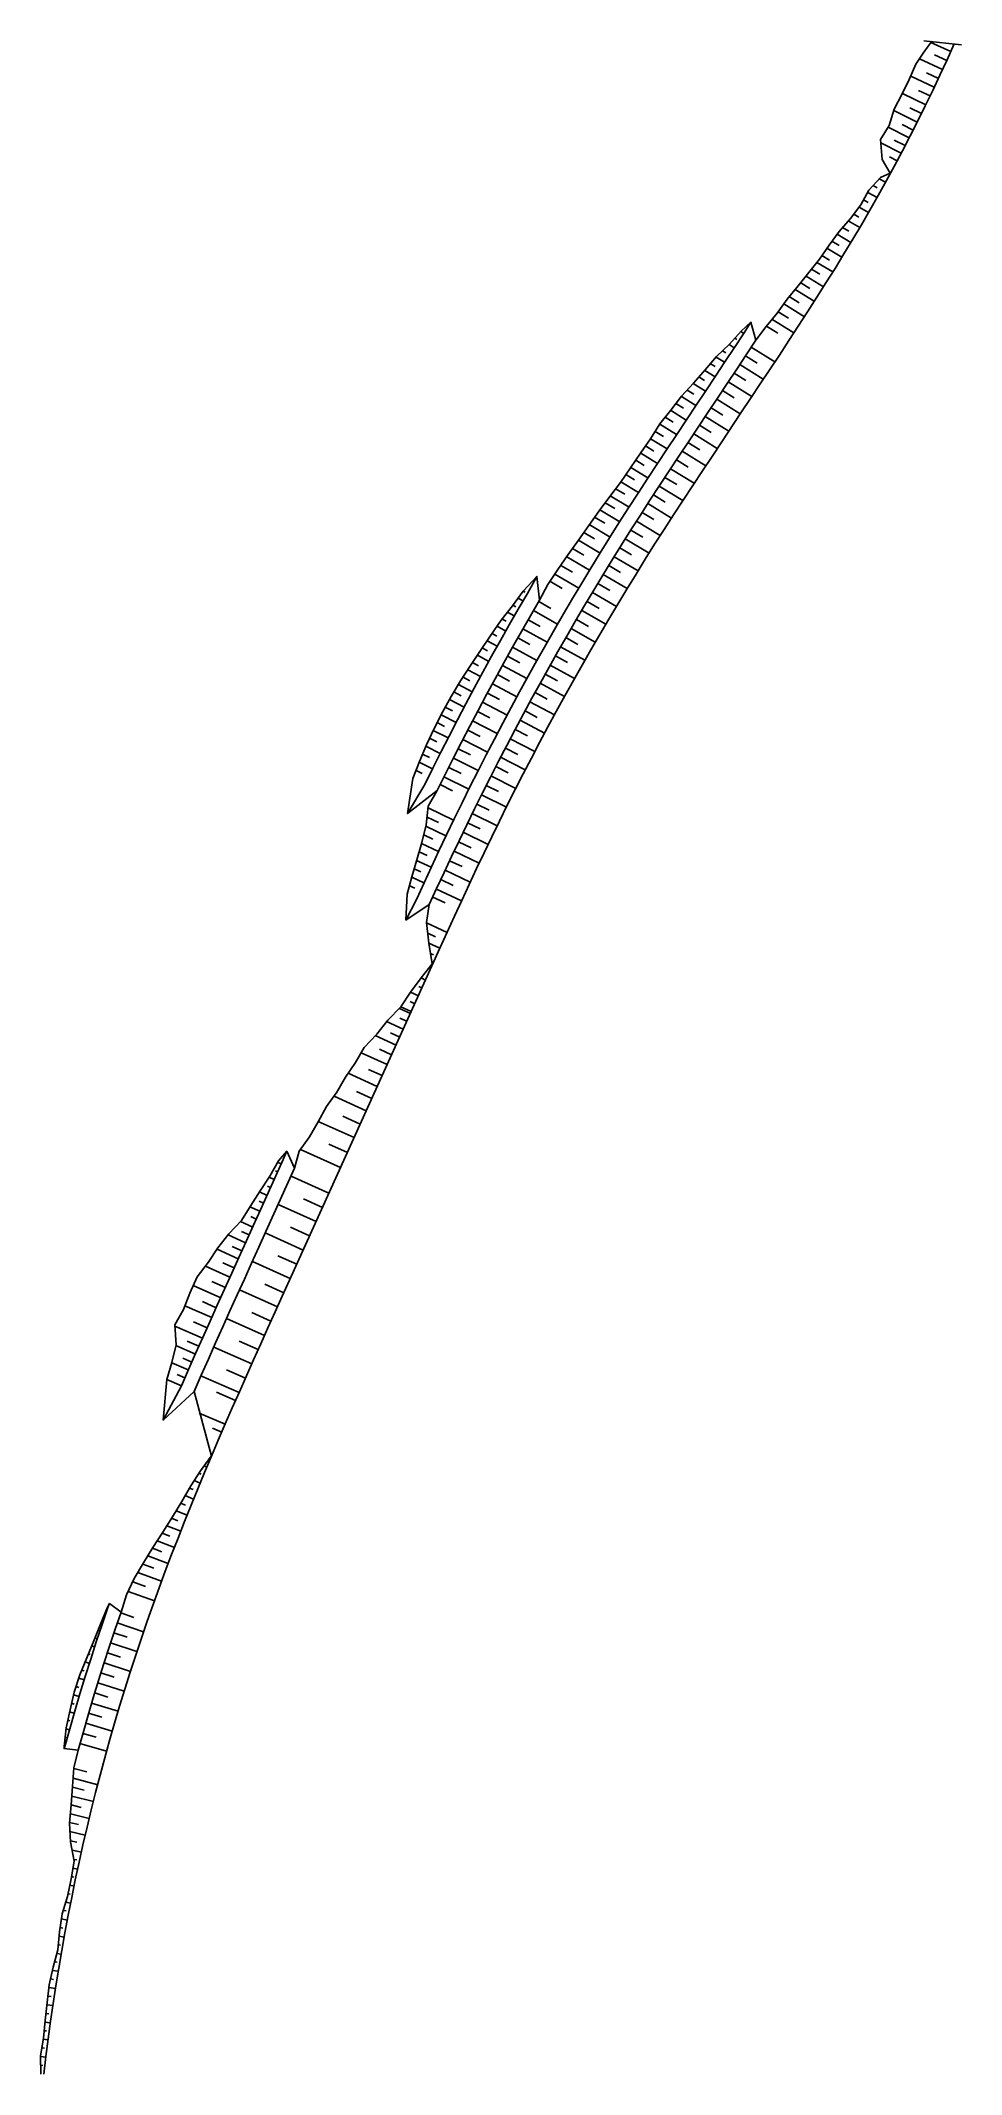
# Model space of a CAD drawing. Header units: metres. Extents: x 288738 to 324331, y 7399322 to 7465117.
# Drawn here: x 319943 to 320209, y 7411623 to 7412209 of the extents above; entities that cross this region are included whole.
import ezdxf

# ---------------------------------------------------------------- set-up
doc = ezdxf.new("R2010")
doc.units = ezdxf.units.M
doc.header["$LTSCALE"] = 10
for name, color, linetype in [('F-HZ-ATERRO-TALUDE', 110, 'Continuous'), ('F-HZ-MUROS', 210, 'Continuous'), ('F-HZ-PIANO-CORTE', 10, 'Continuous'), ('F-HZ-TALUDE', 2, 'Continuous')]:
    doc.layers.add(name, color=color, linetype=linetype)

msp = doc.modelspace()

# ---------------------------------------------------------------- linework, layer by layer
at = {"layer": 'F-HZ-ATERRO-TALUDE', "linetype": 'Continuous', "lineweight": -3}
for p, q in [((320205.815, 7412206.054), (320200.046, 7412208.607)), ((320203.417, 7412200.816), (320196.731, 7412203.86)), ((320204.627, 7412203.43), (320201.091, 7412205.017)), ((320201.026, 7412195.734), (320194.244, 7412198.908)), ((320202.229, 7412198.271), (320198.78, 7412199.863)), ((320198.585, 7412190.681), (320191.841, 7412193.923)), ((320199.81, 7412193.206), (320196.44, 7412194.804)), ((320196.078, 7412185.64), (320189.347, 7412188.962)), ((320194.925, 7412183.371), (320191.767, 7412184.949)), ((320197.335, 7412188.159), (320193.947, 7412189.809)), ((320191.454, 7412176.673), (320185.573, 7412179.713)), ((320193.767, 7412181.106), (320187.711, 7412184.166)), ((320192.613, 7412178.888), (320189.501, 7412180.479)), ((320190.28, 7412174.466), (320188.067, 7412175.623)), ((320054.279, 7411938.331), (320052.968, 7411938.93)), ((320052.214, 7411933.778), (320049.922, 7411934.821)), ((320053.247, 7411936.054), (320052.346, 7411936.465)), ((320049.914, 7411928.704), (320046.722, 7411930.153)), ((320048.881, 7411926.427), (320046.87, 7411927.34)), ((320050.149, 7411929.224), (320047.148, 7411930.587)), ((320051.182, 7411931.501), (320049.858, 7411932.103)), ((320045.783, 7411919.597), (320039.794, 7411922.313)), ((320047.848, 7411924.15), (320043.053, 7411926.326)), ((320046.816, 7411921.874), (320044.131, 7411923.091)), ((320043.224, 7411913.953), (320035.698, 7411917.365)), ((320044.504, 7411916.775), (320041.027, 7411918.351)), ((320040.355, 7411907.626), (320031.919, 7411911.451)), ((320041.789, 7411910.789), (320037.863, 7411912.57)), ((320037.193, 7411900.654), (320027.896, 7411904.869)), ((320038.774, 7411904.14), (320034.349, 7411906.146)), ((320033.68, 7411892.907), (320023.352, 7411897.591)), ((320035.436, 7411896.78), (320030.426, 7411899.053)), ((320012.679, 7411885.338), (320011.62, 7411885.818)), ((320029.755, 7411884.254), (320018.217, 7411889.486)), ((320031.718, 7411888.581), (320026.352, 7411891.014)), ((320010.614, 7411880.784), (320009.147, 7411881.45)), ((320011.646, 7411883.061), (320011.023, 7411883.344)), ((320026.407, 7411876.871), (320015.478, 7411881.827)), ((320007.516, 7411873.954), (320006.245, 7411874.53)), ((320008.549, 7411876.231), (320006.347, 7411877.229)), ((320009.581, 7411878.508), (320008.663, 7411878.924)), ((320024.549, 7411872.772), (320019.084, 7411875.25)), ((320004.418, 7411867.124), (320000.898, 7411868.719)), ((320006.483, 7411871.677), (320003.611, 7411872.98)), ((320005.451, 7411869.4), (320003.874, 7411870.115)), ((320022.69, 7411868.674), (320011.761, 7411873.63)), ((320002.353, 7411862.57), (319997.307, 7411864.854)), ((320003.386, 7411864.847), (320001.235, 7411865.821)), ((320018.973, 7411860.478), (320008.043, 7411865.431)), ((320020.831, 7411864.576), (320015.367, 7411867.054)), ((320000.273, 7411857.983), (319994.152, 7411860.747)), ((319999.069, 7411855.326), (319995.783, 7411856.808)), ((320001.313, 7411860.276), (319998.515, 7411861.541)), ((320015.256, 7411852.281), (320004.32, 7411857.222)), ((320017.114, 7411856.379), (320011.648, 7411858.854)), ((319997.865, 7411852.67), (319990.773, 7411855.861)), ((319996.526, 7411849.712), (319992.638, 7411851.457)), ((320013.398, 7411848.183), (320007.928, 7411850.648)), ((319995.187, 7411846.753), (319987.284, 7411850.291)), ((319993.886, 7411843.873), (319989.952, 7411845.629)), ((320011.541, 7411844.083), (320000.595, 7411849.001)), ((319992.587, 7411840.992), (319984.887, 7411844.418)), ((319991.251, 7411838.019), (319987.336, 7411839.754)), ((320007.834, 7411835.882), (319996.873, 7411840.767)), ((320009.686, 7411839.984), (320004.209, 7411842.435)), ((319989.917, 7411835.044), (319981.964, 7411838.555)), ((319987.88, 7411830.478), (319982.292, 7411832.927)), ((319988.898, 7411832.761), (319985.53, 7411834.243)), ((320005.987, 7411831.779), (320000.502, 7411834.211)), ((319985.852, 7411825.907), (319981.084, 7411827.982)), ((319986.866, 7411828.193), (319984.278, 7411829.323)), ((320004.147, 7411827.672), (319993.167, 7411832.512)), ((319983.839, 7411821.331), (319979.654, 7411823.136)), ((319984.846, 7411823.619), (319982.607, 7411824.589)), ((320000.491, 7411819.448), (319989.486, 7411824.234)), ((320002.315, 7411823.562), (319996.819, 7411825.969)), ((319999.484, 7411817.16), (319993.978, 7411819.545)), ((319996.479, 7411810.288), (319988.991, 7411813.487)), ((319995.489, 7411807.993), (319992.87, 7411809.106))]:
    msp.add_line(p, q, dxfattribs=at)
at = {"layer": 'F-HZ-MUROS', "elevation": 730.002}
msp.add_lwpolyline([(320208.838, 7412207.899), (320198.046, 7412209.135)], dxfattribs=at)
at = {"layer": 'F-HZ-PIANO-CORTE'}
for p, q in [((320183.432, 7412167.381), (320184.581, 7412166.754)), ((320185.15, 7412169.28), (320186.945, 7412168.312)), ((320180.642, 7412163.239), (320181.959, 7412162.505)), ((320181.855, 7412165.409), (320184.511, 7412163.944)), ((320176.208, 7412157.18), (320179.521, 7412155.279)), ((320177.786, 7412159.14), (320179.284, 7412158.289)), ((320179.323, 7412161.128), (320182.036, 7412159.6)), ((320171.489, 7412151.302), (320173.581, 7412150.071)), ((320172.977, 7412153.309), (320176.965, 7412150.981)), ((320174.559, 7412155.262), (320176.403, 7412154.195)), ((320167.146, 7412145.213), (320171.748, 7412142.45)), ((320168.623, 7412147.225), (320170.843, 7412145.9)), ((320170.035, 7412149.275), (320174.373, 7412146.706)), ((320162.497, 7412139.31), (320165.126, 7412137.706)), ((320164.053, 7412141.274), (320169.093, 7412138.213)), ((320165.603, 7412143.241), (320168.013, 7412141.785)), ((320157.587, 7412133.255), (320163.562, 7412129.561)), ((320159.187, 7412135.349), (320162.089, 7412133.562)), ((320160.901, 7412137.371), (320166.412, 7412133.993)), ((320152.612, 7412126.872), (320155.883, 7412124.831)), ((320154.206, 7412128.814), (320160.522, 7412124.883)), ((320155.959, 7412130.996), (320159.003, 7412129.108)), ((320141.822, 7412121.508), (320143.318, 7412120.57)), ((320143.538, 7412123.382), (320144.118, 7412123.019)), ((320145.242, 7412125.263), (320146.077, 7412124.74)), ((320148.249, 7412120.775), (320155.028, 7412116.527)), ((320136.489, 7412116.003), (320137.829, 7412115.163)), ((320138.116, 7412117.933), (320140.552, 7412116.405)), ((320139.96, 7412119.726), (320140.948, 7412119.107)), ((320144.936, 7412115.778), (320151.713, 7412111.526)), ((320146.595, 7412118.276), (320149.983, 7412116.151)), ((320129.761, 7412108.417), (320131.695, 7412107.207)), ((320131.46, 7412110.303), (320135.014, 7412108.079)), ((320133.159, 7412112.19), (320134.779, 7412111.175)), ((320134.858, 7412114.075), (320137.784, 7412112.241)), ((320141.613, 7412110.779), (320148.391, 7412106.53)), ((320143.275, 7412113.278), (320146.664, 7412111.153)), ((320124.94, 7412102.579), (320129.474, 7412099.753)), ((320126.504, 7412104.553), (320128.681, 7412103.194)), ((320128.068, 7412106.525), (320132.244, 7412103.916)), ((320136.622, 7412103.279), (320140.014, 7412101.158)), ((320138.287, 7412105.779), (320145.067, 7412101.534)), ((320139.95, 7412108.28), (320143.34, 7412106.156)), ((320121.874, 7412098.591), (320126.705, 7412095.59)), ((320123.406, 7412100.586), (320125.748, 7412099.129)), ((320133.293, 7412098.275), (320136.687, 7412096.158)), ((320134.958, 7412100.777), (320141.743, 7412096.539)), ((320117.749, 7412092.31), (320120.153, 7412090.826)), ((320119.136, 7412094.397), (320123.937, 7412091.426)), ((320120.505, 7412096.494), (320122.913, 7412095.001)), ((320129.962, 7412093.268), (320133.36, 7412091.157)), ((320131.628, 7412095.772), (320138.419, 7412091.544)), ((320113.461, 7412086.125), (320118.427, 7412083.081)), ((320114.913, 7412088.174), (320117.357, 7412086.672)), ((320116.362, 7412090.223), (320121.176, 7412087.257)), ((320124.971, 7412085.746), (320131.78, 7412081.548)), ((320126.633, 7412088.255), (320130.035, 7412086.152)), ((320128.297, 7412090.762), (320135.097, 7412086.548)), ((320109.11, 7412079.969), (320111.723, 7412078.382)), ((320110.631, 7412081.979), (320115.693, 7412078.895)), ((320112.045, 7412084.053), (320114.553, 7412082.52)), ((320121.658, 7412080.717), (320128.479, 7412076.538)), ((320123.313, 7412083.233), (320126.721, 7412081.138)), ((320104.552, 7412073.91), (320110.284, 7412070.465)), ((320106.064, 7412075.939), (320108.848, 7412074.26)), ((320107.578, 7412077.965), (320112.981, 7412074.694)), ((320118.369, 7412075.668), (320125.204, 7412071.511)), ((320120.011, 7412078.195), (320123.425, 7412076.11)), ((320099.936, 7412067.357), (320102.997, 7412065.541)), ((320101.503, 7412069.61), (320107.496, 7412066.037)), ((320103.023, 7412071.763), (320105.956, 7412070.007)), ((320113.489, 7412068.053), (320116.918, 7412065.994)), ((320115.109, 7412070.597), (320121.959, 7412066.464)), ((320116.734, 7412073.136), (320120.155, 7412071.063)), ((320096.676, 7412062.742), (320099.898, 7412060.849)), ((320098.37, 7412065.103), (320104.622, 7412061.41)), ((320110.281, 7412062.943), (320113.719, 7412060.898)), ((320111.883, 7412065.5), (320118.749, 7412061.395)), ((320093.277, 7412057.867), (320096.669, 7412055.896)), ((320094.995, 7412060.372), (320101.62, 7412056.501)), ((320107.106, 7412057.808), (320110.553, 7412055.779)), ((320108.689, 7412060.379), (320115.573, 7412056.304)), ((320082.436, 7412050.45), (320083.038, 7412050.109)), ((320090.137, 7412053.271), (320093.685, 7412051.234)), ((320091.561, 7412055.358), (320098.513, 7412051.344)), ((320102.405, 7412050.062), (320109.33, 7412046.056)), ((320103.965, 7412052.649), (320107.422, 7412050.637)), ((320105.528, 7412055.234), (320112.432, 7412051.192)), ((320077.93, 7412044.365), (320079.886, 7412043.275)), ((320079.489, 7412046.363), (320080.309, 7412045.903)), ((320080.963, 7412048.407), (320082.385, 7412047.606)), ((320085.393, 7412044.822), (320092.367, 7412040.903)), ((320086.911, 7412047.437), (320090.392, 7412045.467)), ((320099.317, 7412044.865), (320106.264, 7412040.899)), ((320100.857, 7412047.466), (320104.325, 7412045.473)), ((320073.47, 7412038.239), (320074.827, 7412037.496)), ((320074.906, 7412040.31), (320077.413, 7412038.93)), ((320076.362, 7412042.369), (320077.503, 7412041.737)), ((320082.38, 7412039.58), (320089.377, 7412035.701)), ((320083.882, 7412042.204), (320087.375, 7412040.254)), ((320096.262, 7412039.646), (320103.233, 7412035.721)), ((320097.783, 7412042.259), (320101.263, 7412040.286)), ((320070.638, 7412034.07), (320072.192, 7412033.228)), ((320072.051, 7412036.156), (320074.964, 7412034.57)), ((320079.402, 7412034.318), (320086.421, 7412030.48)), ((320080.889, 7412036.95), (320084.393, 7412035.021)), ((320093.244, 7412034.406), (320100.238, 7412030.522)), ((320094.747, 7412037.03), (320098.238, 7412035.077)), ((320066.487, 7412027.755), (320070.14, 7412025.811)), ((320067.868, 7412029.862), (320069.602, 7412028.934)), ((320069.247, 7412031.97), (320072.54, 7412030.197)), ((320075.008, 7412026.383), (320078.534, 7412024.495)), ((320076.464, 7412029.033), (320083.505, 7412025.236)), ((320077.931, 7412031.677), (320081.446, 7412029.768)), ((320088.786, 7412026.507), (320092.3, 7412024.596)), ((320090.261, 7412029.146), (320097.278, 7412025.303)), ((320091.748, 7412031.778), (320095.251, 7412029.847)), ((320062.447, 7412021.371), (320064.517, 7412020.288)), ((320063.757, 7412023.519), (320067.765, 7412021.411)), ((320065.104, 7412025.647), (320067.027, 7412024.63)), ((320072.121, 7412021.07), (320075.659, 7412019.203)), ((320073.561, 7412023.729), (320080.625, 7412019.973)), ((320085.859, 7412021.215), (320089.385, 7412019.324)), ((320087.315, 7412023.865), (320094.355, 7412020.063)), ((320058.754, 7412014.799), (320063.091, 7412012.571)), ((320059.947, 7412017.009), (320062.099, 7412015.897)), ((320061.172, 7412019.204), (320065.416, 7412016.997)), ((320069.273, 7412015.737), (320072.821, 7412013.89)), ((320070.695, 7412018.405), (320077.78, 7412014.69)), ((320082.969, 7412015.903), (320086.505, 7412014.034)), ((320084.409, 7412018.562), (320091.471, 7412014.802)), ((320056.507, 7412010.306), (320060.791, 7412008.131)), ((320057.624, 7412012.556), (320059.782, 7412011.454)), ((320066.462, 7412010.383), (320070.021, 7412008.557)), ((320067.864, 7412013.062), (320074.971, 7412009.388)), ((320080.115, 7412010.572), (320083.662, 7412008.723)), ((320081.54, 7412013.239), (320088.623, 7412009.521)), ((320053.393, 7412003.44), (320055.392, 7412002.443)), ((320054.37, 7412005.759), (320058.517, 7412003.678)), ((320055.431, 7412008.036), (320057.542, 7412006.971)), ((320063.688, 7412005.011), (320067.257, 7412003.205)), ((320065.07, 7412007.7), (320072.198, 7412004.067)), ((320077.302, 7412005.219), (320080.86, 7412003.391)), ((320078.706, 7412007.897), (320085.811, 7412004.22)), ((320051.531, 7411998.761), (320053.343, 7411997.867)), ((320052.422, 7412001.12), (320056.267, 7411999.213)), ((320060.951, 7411999.62), (320064.53, 7411997.835)), ((320062.312, 7412002.319), (320069.46, 7411998.728)), ((320073.149, 7411997.155), (320080.297, 7411993.563)), ((320074.525, 7411999.847), (320078.094, 7411998.04)), ((320075.909, 7412002.535), (320083.036, 7411998.901)), ((320058.475, 7411994.664), (320062.063, 7411992.897)), ((320059.594, 7411996.919), (320066.763, 7411993.369)), ((320070.429, 7411991.756), (320077.597, 7411988.204)), ((320071.786, 7411994.457), (320075.365, 7411992.671)), ((320054.701, 7411985.31), (320057.981, 7411983.727)), ((320055.011, 7411987.954), (320062.347, 7411984.396)), ((320067.749, 7411986.341), (320074.936, 7411982.827)), ((320069.085, 7411989.05), (320072.674, 7411987.284)), ((320053.753, 7411980.192), (320056.429, 7411978.913)), ((320054.348, 7411982.692), (320060.178, 7411979.892)), ((320065.108, 7411980.911), (320072.311, 7411977.431)), ((320066.422, 7411983.629), (320070.019, 7411981.881)), ((320052.423, 7411975.267), (320054.699, 7411974.189)), ((320053.144, 7411977.702), (320058.035, 7411975.374)), ((320062.505, 7411975.466), (320069.724, 7411972.018)), ((320063.799, 7411978.192), (320067.405, 7411976.46)), ((320050.294, 7411967.958), (320053.819, 7411966.306)), ((320050.998, 7411970.395), (320052.933, 7411969.486)), ((320051.704, 7411972.834), (320055.917, 7411970.845)), ((320059.94, 7411970.007), (320067.172, 7411966.588)), ((320061.218, 7411972.738), (320064.831, 7411971.022)), ((320049.628, 7411965.505), (320051.203, 7411964.769)), ((320056.362, 7411962.254), (320059.987, 7411960.562)), ((320057.408, 7411964.536), (320064.652, 7411961.142)), ((320058.672, 7411967.272), (320062.291, 7411965.569)), ((320054.555, 7411954.795), (320060.5, 7411952.045)), ((320054.907, 7411951.872), (320057.187, 7411950.82)), ((320055.26, 7411948.953), (320058.434, 7411947.492)), ((320055.74, 7411945.978), (320056.571, 7411945.597)), ((319990.401, 7411798.271), (319991.202, 7411797.938)), ((319991.898, 7411800.357), (319992.035, 7411800.3)), ((319986.222, 7411791.868), (319987.271, 7411791.441)), ((319987.573, 7411794.021), (319989.276, 7411793.324)), ((319988.943, 7411796.166), (319989.589, 7411795.899)), ((319983.622, 7411787.511), (319985.025, 7411786.948)), ((319984.921, 7411789.691), (319987.373, 7411788.701)), ((319979.657, 7411780.984), (319983.646, 7411779.421)), ((319981.019, 7411783.147), (319982.792, 7411782.447)), ((319982.327, 7411785.327), (319985.495, 7411784.067)), ((319975.474, 7411774.515), (319978.2, 7411773.474)), ((319976.875, 7411776.672), (319981.826, 7411774.764)), ((319978.287, 7411778.822), (319980.508, 7411777.959)), ((319972.745, 7411769.922), (319975.91, 7411768.735)), ((319974.169, 7411772.318), (319980.038, 7411770.095)), ((319969.835, 7411764.835), (319973.462, 7411763.505)), ((319971.321, 7411767.522), (319978.127, 7411764.996)), ((319968.528, 7411762.079), (319976.066, 7411759.347)), ((319959.869, 7411751.016), (319960.407, 7411750.833)), ((319960.819, 7411753.335), (319961.012, 7411753.268)), ((319961.764, 7411755.655), (319962.016, 7411755.566)), ((319965.371, 7411753.021), (319972.928, 7411750.394)), ((319966.356, 7411755.89), (319970.129, 7411754.561)), ((319957.964, 7411746.377), (319958.836, 7411746.086)), ((319958.916, 7411748.697), (319959.266, 7411748.579)), ((319963.434, 7411747.269), (319971.013, 7411744.707)), ((319964.395, 7411750.148), (319968.179, 7411748.85)), ((319955.135, 7411739.397), (319955.843, 7411739.17)), ((319956.069, 7411741.728), (319957.302, 7411741.327)), ((319957.012, 7411744.055), (319957.538, 7411743.881)), ((319961.551, 7411741.496), (319969.153, 7411739.003)), ((319962.488, 7411744.384), (319966.284, 7411743.12)), ((319953.478, 7411734.664), (319954.277, 7411734.415)), ((319954.264, 7411737.045), (319955.808, 7411736.556)), ((319959.729, 7411735.7), (319967.354, 7411733.279)), ((319960.637, 7411738.599), (319964.443, 7411737.371)), ((319951.602, 7411727.376), (319952.933, 7411726.978)), ((319952.176, 7411729.82), (319952.908, 7411729.598)), ((319952.758, 7411732.263), (319954.351, 7411731.772)), ((319957.963, 7411729.884), (319965.611, 7411727.538)), ((319958.84, 7411732.794), (319962.658, 7411731.602)), ((319950.545, 7411722.464), (319951.553, 7411722.172)), ((319951.057, 7411724.924), (319951.649, 7411724.75)), ((319956.253, 7411724.049), (319963.924, 7411721.78)), ((319957.098, 7411726.97), (319960.928, 7411725.816)), ((319950.294, 7411719.931), (319950.588, 7411719.847)), ((319954.598, 7411718.195), (319962.293, 7411716.006)), ((319955.414, 7411721.126), (319959.255, 7411720.011)), ((319952.805, 7411711.053), (319956.598, 7411710.028)), ((319952.465, 7411705.645), (319955.769, 7411704.787)), ((319952.627, 7411708.221), (319959.701, 7411706.348)), ((319951.833, 7411697.981), (319957.268, 7411696.649)), ((319952.093, 7411700.519), (319954.975, 7411699.799)), ((319952.279, 7411703.08), (319958.465, 7411701.503)), ((319951.572, 7411695.446), (319954.126, 7411694.832)), ((319951.705, 7411692.822), (319956.111, 7411691.784)), ((319951.865, 7411690.198), (319953.704, 7411689.774)), ((319952.33, 7411687.512), (319954.994, 7411686.911)), ((319952.608, 7411682.311), (319953.917, 7411682.028)), ((319952.841, 7411684.826), (319953.644, 7411684.649)), ((319951.209, 7411674.924), (319951.792, 7411674.806)), ((319951.707, 7411677.379), (319952.881, 7411677.137)), ((319952.184, 7411679.839), (319952.788, 7411679.712)), ((319949.762, 7411670.099), (319950.581, 7411669.942)), ((319950.532, 7411672.503), (319951.884, 7411672.237)), ((319948.845, 7411665.169), (319949.654, 7411665.021)), ((319949.222, 7411667.649), (319950.927, 7411667.33)), ((319947.954, 7411657.691), (319949.135, 7411657.492)), ((319948.364, 7411660.162), (319948.966, 7411660.058)), ((319948.561, 7411662.672), (319950.011, 7411662.414)), ((319946.659, 7411652.823), (319948.3, 7411652.562)), ((319947.284, 7411655.261), (319947.999, 7411655.145)), ((319945.376, 7411645.409), (319946.25, 7411645.282)), ((319945.644, 7411647.904), (319947.504, 7411647.626)), ((319946.108, 7411650.371), (319947.003, 7411650.233)), ((319944.786, 7411640.428), (319945.589, 7411640.319)), ((319945.097, 7411642.916), (319946.75, 7411642.683)), ((319944.258, 7411635.442), (319944.978, 7411635.349)), ((319944.49, 7411637.939), (319946.036, 7411637.734)), ((319943.253, 7411627.991), (319944.73, 7411627.82)), ((319943.618, 7411630.471), (319944.332, 7411630.386)), ((319944.007, 7411632.948), (319945.362, 7411632.78)), ((319943.274, 7411625.468), (319943.854, 7411625.403))]:
    msp.add_line(p, q, dxfattribs=at)
at = {"layer": 'F-HZ-TALUDE', "linetype": 'Continuous', "lineweight": -3}
for points in [[(319944.138, 7411622.855), (319944.747, 7411627.966), (319945.4, 7411633.075), (319946.097, 7411638.184), (319946.838, 7411643.29), (319947.623, 7411648.395), (319948.452, 7411653.5), (319949.325, 7411658.6), (319950.241, 7411663.692), (319951.2, 7411668.776), (319952.203, 7411673.851), (319953.248, 7411678.918), (319954.336, 7411683.976), (319955.468, 7411689.024), (319956.642, 7411694.062), (319957.859, 7411699.091), (319959.119, 7411704.109), (319960.421, 7411709.116), (319961.766, 7411714.113), (319963.151, 7411719.092), (319964.577, 7411724.053), (319966.044, 7411728.999), (319967.552, 7411733.927), (319969.099, 7411738.838), (319970.687, 7411743.732), (319972.314, 7411748.607), (319973.981, 7411753.464), (319975.687, 7411758.301), (319977.431, 7411763.12), (319979.212, 7411767.919), (319981.026, 7411772.701), (319982.872, 7411777.464), (319984.748, 7411782.21), (319986.652, 7411786.938), (319988.58, 7411791.651), (319990.532, 7411796.348), (319992.505, 7411801.03), (319994.498, 7411805.698), (319996.507, 7411810.352), (319998.531, 7411814.994), (320000.568, 7411819.625), (320002.617, 7411824.243), (320004.674, 7411828.853), (320006.738, 7411833.453), (320008.808, 7411838.044), (320010.882, 7411842.628), (320012.955, 7411847.206), (320015.028, 7411851.778), (320058.447, 7411947.52), (320060.528, 7411952.107), (320062.617, 7411956.697), (320064.718, 7411961.287), (320066.839, 7411965.875), (320068.983, 7411970.459), (320071.156, 7411975.035), (320073.359, 7411979.604), (320075.59, 7411984.164), (320077.852, 7411988.717), (320080.142, 7411993.261), (320082.461, 7411997.795), (320084.807, 7412002.314), (320087.18, 7412006.82), (320089.579, 7412011.311), (320092.005, 7412015.788), (320094.457, 7412020.25), (320096.935, 7412024.697), (320099.44, 7412029.129), (320101.971, 7412033.547), (320104.527, 7412037.949), (320107.109, 7412042.334), (320109.715, 7412046.701), (320112.344, 7412051.047), (320114.995, 7412055.373), (320117.669, 7412059.679), (320120.366, 7412063.964), (320123.084, 7412068.229), (320125.825, 7412072.473), (320128.585, 7412076.7), (320131.358, 7412080.911), (320134.14, 7412085.11), (320136.926, 7412089.3), (320139.71, 7412093.484), (320145.271, 7412101.84), (320148.047, 7412106.012), (320150.819, 7412110.181), (320153.585, 7412114.346), (320156.337, 7412118.507), (320159.073, 7412122.665), (320161.789, 7412126.823), (320164.483, 7412130.983), (320167.151, 7412135.146), (320169.79, 7412139.315), (320172.397, 7412143.491), (320174.969, 7412147.676), (320177.504, 7412151.873), (320179.996, 7412156.082), (320182.445, 7412160.304), (320184.85, 7412164.541), (320187.214, 7412168.796), (320189.539, 7412173.073), (320191.825, 7412177.372), (320194.071, 7412181.692), (320196.278, 7412186.032), (320198.445, 7412190.393), (320200.572, 7412194.775), (320202.658, 7412199.175), (320204.704, 7412203.595), (320206.709, 7412208.035), (320206.755, 7412208.138)], [(320186.033, 7412174.92), (320185.485, 7412180.638), (320188.06, 7412184.72), (320189.475, 7412189.383), (320191.701, 7412193.64), (320193.833, 7412197.944), (320195.719, 7412202.363), (320197.838, 7412205.497), (320200.301, 7412208.966)], [(320152.516, 7412126.756), (320155.684, 7412130.613), (320158.575, 7412134.626), (320161.793, 7412138.423), (320164.864, 7412142.297), (320167.903, 7412146.18), (320170.679, 7412150.21), (320173.597, 7412154.145), (320176.824, 7412157.896), (320179.824, 7412161.776), (320182.187, 7412166.005), (320185.531, 7412169.702)], [(320051.737, 7411961.76), (320053.852, 7411966.379), (320055.988, 7411970.999), (320058.149, 7411975.618), (320060.34, 7411980.233), (320062.563, 7411984.844), (320064.817, 7411989.45), (320067.102, 7411994.051), (320069.419, 7411998.646), (320071.765, 7412003.233), (320074.138, 7412007.806), (320076.538, 7412012.365), (320078.965, 7412016.909), (320081.419, 7412021.439), (320083.9, 7412025.954), (320086.407, 7412030.454), (320088.94, 7412034.939), (320091.5, 7412039.409), (320094.086, 7412043.863), (320096.698, 7412048.301), (320099.332, 7412052.716), (320101.987, 7412057.108), (320104.663, 7412061.477), (320107.361, 7412065.822), (320110.079, 7412070.143), (320112.818, 7412074.442), (320115.577, 7412078.716), (320118.353, 7412082.97), (320121.141, 7412087.205), (320123.936, 7412091.425), (320126.733, 7412095.633), (320129.527, 7412099.832), (320132.316, 7412104.024), (320135.1, 7412108.208), (320137.88, 7412112.386), (320140.653, 7412116.557), (320143.419, 7412120.721), (320146.166, 7412124.875)], [(320055.364, 7411960.073), (320057.474, 7411964.682), (320059.605, 7411969.291), (320061.76, 7411973.898), (320063.946, 7411978.5), (320066.161, 7411983.097), (320068.408, 7411987.688), (320070.685, 7411992.273), (320072.993, 7411996.851), (320075.33, 7412001.42), (320077.694, 7412005.976), (320080.085, 7412010.517), (320082.503, 7412015.043), (320084.948, 7412019.555), (320087.419, 7412024.053), (320089.916, 7412028.535), (320092.44, 7412033.002), (320094.99, 7412037.455), (320097.566, 7412041.891), (320100.168, 7412046.312), (320102.793, 7412050.711), (320105.439, 7412055.088), (320108.107, 7412059.442), (320110.797, 7412063.774), (320113.508, 7412068.084), (320116.24, 7412072.371), (320118.993, 7412076.635), (320121.764, 7412080.88), (320124.547, 7412085.107), (320127.338, 7412089.32), (320130.131, 7412093.522), (320132.921, 7412097.716), (320135.708, 7412101.904), (320138.49, 7412106.086), (320141.269, 7412110.261), (320144.042, 7412114.432), (320146.807, 7412118.596), (320149.556, 7412122.752)], [(320089.543, 7412052.4), (320092.47, 7412056.691), (320095.4, 7412060.963), (320098.416, 7412065.167), (320101.356, 7412069.4), (320104.322, 7412073.602), (320107.394, 7412077.724), (320110.511, 7412081.802), (320113.383, 7412086.015), (320116.327, 7412090.17), (320119.135, 7412094.396), (320121.902, 7412098.634), (320124.998, 7412102.655), (320128.149, 7412106.627), (320131.566, 7412110.421), (320134.976, 7412114.206), (320138.235, 7412118.074), (320141.957, 7412121.638), (320145.352, 7412125.384)], [(320050.641, 7411996.404), (320052.49, 7412001.3), (320054.524, 7412006.126), (320056.769, 7412010.858), (320059.124, 7412015.535), (320061.677, 7412020.109), (320064.409, 7412024.587), (320067.292, 7412028.981), (320070.166, 7412033.374), (320073.113, 7412037.723), (320076.105, 7412042.041), (320079.371, 7412046.199), (320082.443, 7412050.458)], [(320054.043, 7411994.735), (320056.352, 7411999.384), (320058.695, 7412004.031), (320061.068, 7412008.672), (320063.469, 7412013.298), (320065.896, 7412017.91), (320068.351, 7412022.508), (320070.833, 7412027.091), (320073.342, 7412031.658), (320075.878, 7412036.211), (320078.44, 7412040.749), (320081.029, 7412045.271), (320083.645, 7412049.777)], [(320057.635, 7411992.973), (320059.936, 7411997.606), (320062.269, 7412002.236), (320064.634, 7412006.859), (320067.025, 7412011.468), (320069.444, 7412016.062), (320071.889, 7412020.642), (320074.362, 7412025.207), (320076.861, 7412029.757), (320079.387, 7412034.292), (320081.94, 7412038.812), (320084.519, 7412043.317), (320087.125, 7412047.806)], [(320048.961, 7411963.052), (320050.316, 7411968.037), (320051.752, 7411973), (320053.222, 7411977.964), (320054.438, 7411983.07), (320055.072, 7411988.479)], [(320056.221, 7411943.006), (320055.254, 7411948.99), (320054.546, 7411954.875)], [(320017.844, 7411888.962), (320020.795, 7411893.113), (320023.287, 7411897.474), (320025.713, 7411901.863), (320028.713, 7411905.993), (320031.167, 7411910.37), (320034.07, 7411914.544), (320036.581, 7411918.895), (320040.2, 7411922.744), (320043.415, 7411926.78), (320047.148, 7411930.587), (320049.93, 7411934.833), (320052.989, 7411938.957)], [(319979.654, 7411823.136), (319981.115, 7411828.088), (319982.342, 7411833.134), (319981.94, 7411838.891), (319984.478, 7411843.343), (319986.292, 7411848.102), (319988.384, 7411852.723), (319991.53, 7411856.855), (319994.39, 7411861.1), (319997.566, 7411865.186), (320001.207, 7411869.047), (320003.839, 7411873.352), (320006.585, 7411877.597), (320009.39, 7411881.815), (320011.832, 7411886.198)], [(319983.839, 7411821.331), (319985.897, 7411826.008), (319987.964, 7411830.669), (319990.038, 7411835.316), (319992.117, 7411839.949), (319994.2, 7411844.57), (319996.284, 7411849.178), (319998.366, 7411853.776), (320000.446, 7411858.364), (320002.522, 7411862.943), (320004.594, 7411867.512), (320006.662, 7411872.072), (320012.858, 7411885.733)], [(319987.512, 7411819.747), (319989.564, 7411824.412), (319991.627, 7411829.062), (319993.697, 7411833.7), (319995.772, 7411838.325), (319997.852, 7411842.938), (319999.933, 7411847.54), (320002.013, 7411852.134), (320004.091, 7411856.718), (320006.166, 7411861.293), (320008.238, 7411865.861), (320016.501, 7411884.081)], [(319968.043, 7411761.058), (319970.272, 7411765.756), (319972.952, 7411770.27), (319975.624, 7411774.767), (319978.51, 7411779.162), (319981.29, 7411783.577), (319983.93, 7411788.031), (319986.579, 7411792.466), (319989.367, 7411796.829), (319992.409, 7411801.07)], [(319950.044, 7411717.402), (319950.573, 7411722.746), (319951.721, 7411727.912), (319952.947, 7411733.053), (319954.598, 7411738.056), (319956.557, 7411742.947), (319958.553, 7411747.812), (319960.546, 7411752.663), (319962.518, 7411757.508)], [(319950.212, 7411717.355), (319951.628, 7411722.44), (319953.084, 7411727.503), (319954.581, 7411732.547), (319956.118, 7411737.571), (319957.696, 7411742.574), (319959.313, 7411747.557), (319960.969, 7411752.517), (319962.665, 7411757.456)], [(319954.063, 7411716.274), (319955.469, 7411721.324), (319956.915, 7411726.353), (319958.402, 7411731.364), (319959.93, 7411736.356), (319961.497, 7411741.329), (319963.104, 7411746.282), (319964.751, 7411751.214), (319966.437, 7411756.125)], [(319943.296, 7411622.946), (319943.251, 7411628.139), (319944.054, 7411633.243), (319944.532, 7411638.392), (319945.173, 7411643.527), (319945.728, 7411648.681), (319946.868, 7411653.754), (319948.255, 7411658.782), (319948.663, 7411663.976), (319949.445, 7411669.11), (319951.038, 7411674.084), (319952.069, 7411679.166), (319952.945, 7411684.282), (319951.886, 7411689.847), (319951.556, 7411695.283), (319952.095, 7411700.532), (319952.478, 7411705.837), (319952.812, 7411711.174)]]:
    msp.add_lwpolyline(points, dxfattribs=at)
at = {"layer": 'F-HZ-TALUDE'}
for points in [[(320186.033, 7412174.92), (320188.275, 7412170.893), (320185.531, 7412169.702)], [(320145.352, 7412125.384), (320148.148, 7412127.977), (320146.166, 7412124.875)], [(320148.148, 7412127.977), (320149.556, 7412122.752), (320152.516, 7412126.756)], [(320082.443, 7412050.458), (320086.425, 7412054.706), (320083.645, 7412049.777)], [(320086.425, 7412054.706), (320087.125, 7412047.806), (320089.543, 7412052.4)], [(320050.641, 7411996.404), (320049.099, 7411986.334), (320049.099, 7411986.334), (320057.635, 7411992.973), (320055.072, 7411988.479)], [(320054.043, 7411994.735), (320049.099, 7411986.334)], [(320048.961, 7411963.052), (320048.611, 7411955.603), (320051.737, 7411961.76)], [(320048.611, 7411955.603), (320055.364, 7411960.073), (320054.546, 7411954.875)], [(320052.989, 7411938.957), (320056.221, 7411943.006)], [(320011.832, 7411886.198), (320014.227, 7411888.979), (320012.858, 7411885.733)], [(320014.227, 7411888.979), (320016.501, 7411884.081)], [(320017.844, 7411888.962), (320016.501, 7411884.081)], [(319979.654, 7411823.136), (319978.593, 7411811.451), (319983.839, 7411821.331)], [(319978.593, 7411811.451), (319987.512, 7411819.747), (319992.505, 7411801.03)], [(319962.518, 7411757.508), (319963.156, 7411758.581), (319962.665, 7411757.456)], [(319963.156, 7411758.581), (319966.437, 7411756.125), (319968.043, 7411761.058)], [(319950.044, 7411717.402), (319950.034, 7411716.787), (319950.212, 7411717.355)], [(319950.034, 7411716.787), (319954.063, 7411716.274)], [(319954.063, 7411716.274), (319952.812, 7411711.174)]]:
    msp.add_lwpolyline(points, dxfattribs=at)

doc.saveas('drawing.dxf')
